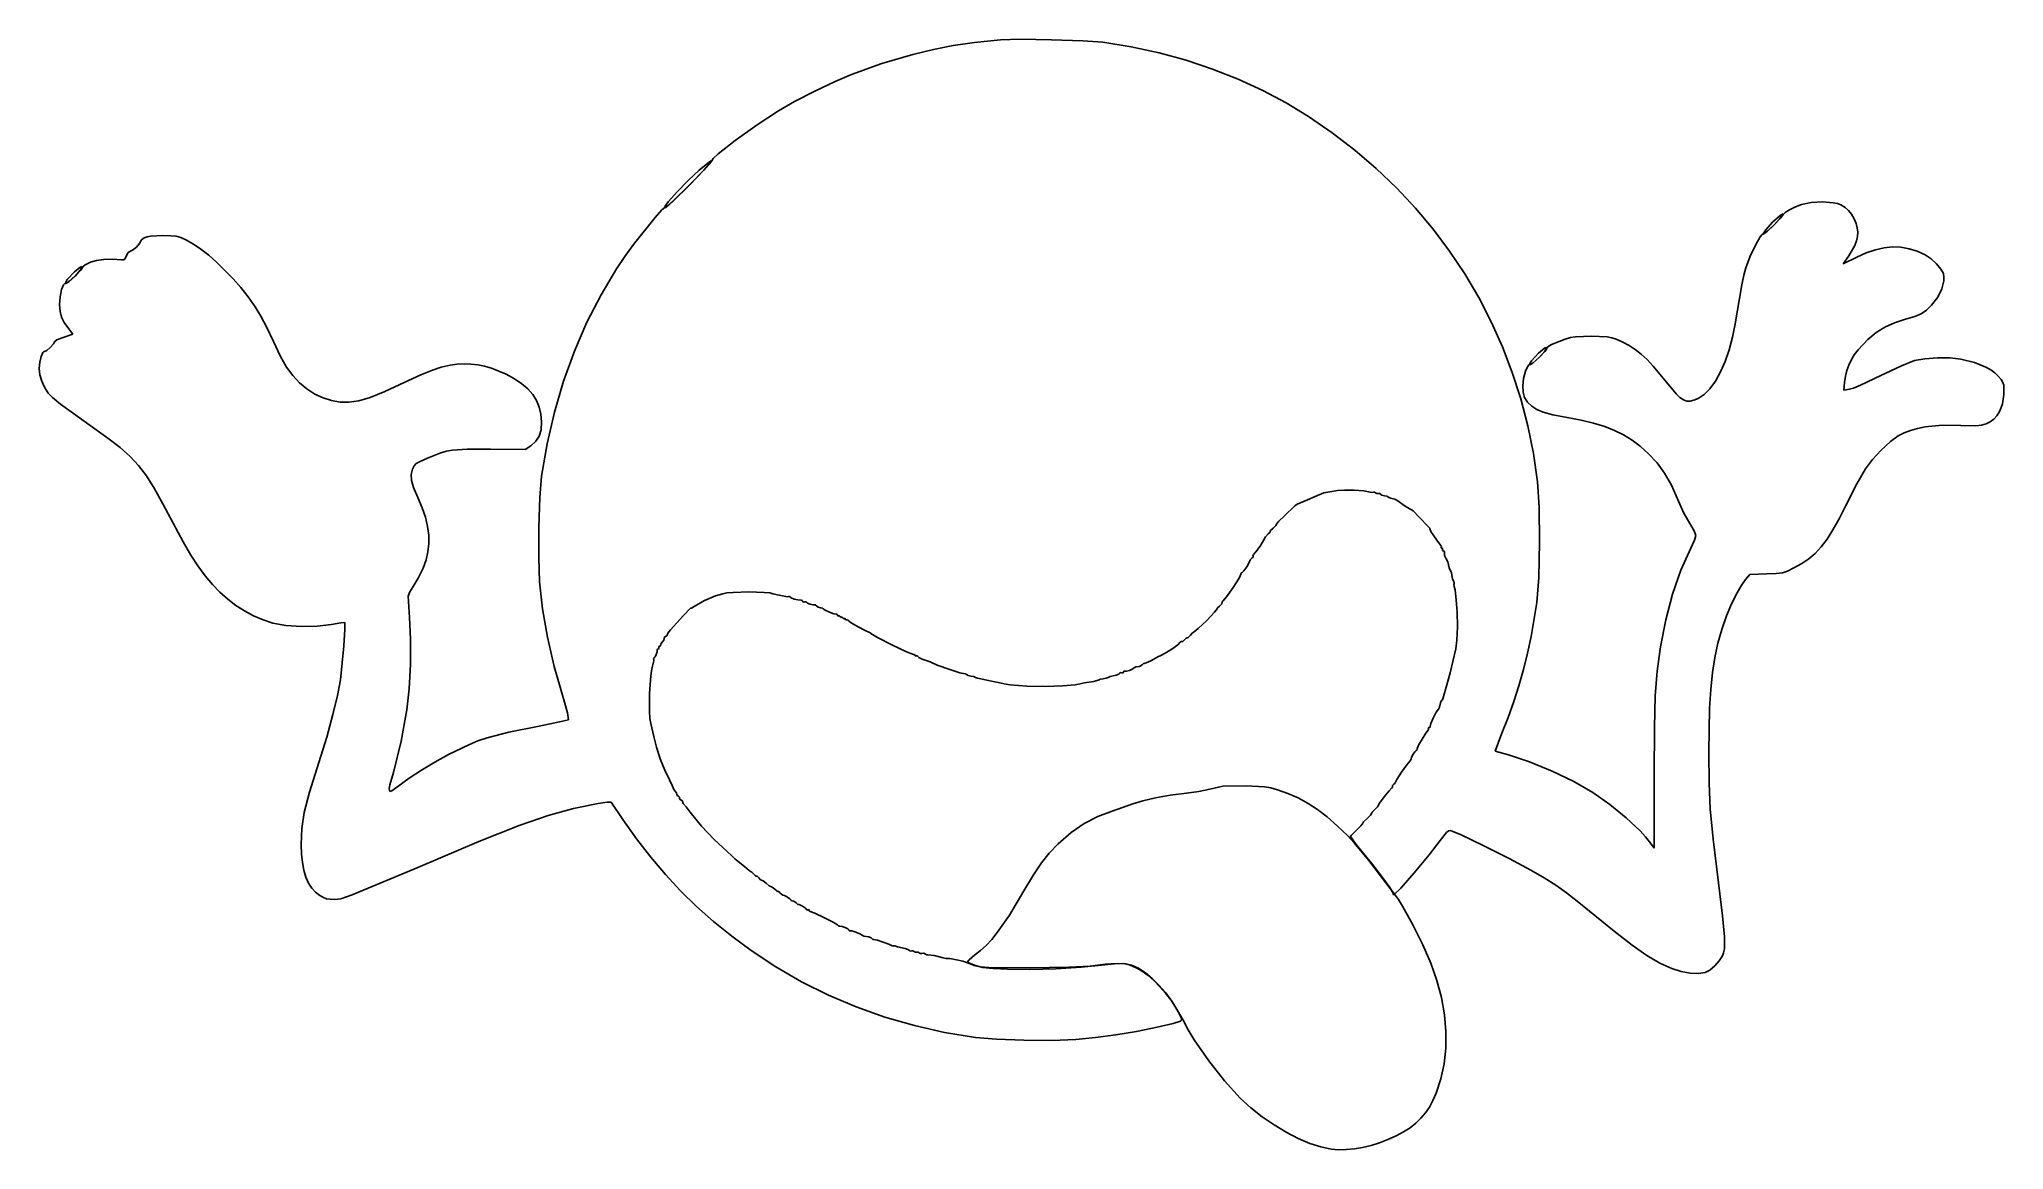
# Model space of a CAD drawing. Extents: x 10 to 548, y 21 to 324.
import ezdxf

# ---------------------------------------------------------------- set-up
doc = ezdxf.new("R2010")
doc.units = 0

msp = doc.modelspace()

# ---------------------------------------------------------------- linework, layer by layer
at = {"layer": 'Layer 1'}
for p, q in [((260.636355, 322.746631), (255.250052, 321.699845)), ((266.496924, 323.58724), (260.636355, 322.746631)), ((273.579339, 324.347052), (266.496924, 323.58724)), ((278.993776, 324.470414), (273.579339, 324.347052)), ((287.557285, 324.352873), (278.993776, 324.470414)), ((296.143284, 324.06785), (287.557285, 324.352873)), ((301.62519, 323.688768), (296.143284, 324.06785)), ((309.360126, 322.409732), (301.62519, 323.688768)), ((241.110225, 317.828994), (232.83348, 314.864732)), ((249.590435, 320.321502), (241.110225, 317.828994)), ((255.250052, 321.699845), (249.590435, 320.321502)), ((316.955511, 320.748), (309.360126, 322.409732)), ((324.380702, 318.714644), (316.955511, 320.748)), ((331.605058, 316.320735), (324.380702, 318.714644)), ((228.342622, 312.916202), (222.776529, 310.247442)), ((232.83348, 314.864732), (228.342622, 312.916202)), ((338.597937, 313.577345), (331.605058, 316.320735)), ((345.328696, 310.495544), (338.597937, 313.577345)), ((217.236432, 307.404916), (212.823559, 304.93509)), ((222.776529, 310.247442), (217.236432, 307.404916)), ((351.766693, 307.086403), (345.328696, 310.495544)), ((357.881287, 303.360995), (351.766693, 307.086403)), ((206.931577, 301.097091), (200.910907, 296.767)), ((212.823559, 304.93509), (206.931577, 301.097091)), ((364.387225, 298.870331), (357.881287, 303.360995)), ((200.910907, 296.767), (196.275002, 293.082956)), ((370.572613, 294.106081), (364.387225, 298.870331)), ((193.891204, 290.972368), (191.104429, 288.645213)), ((192.409503, 288.684404), (194.263953, 290.889234)), ((194.059438, 290.470565), (192.68031, 288.930688)), ((194.367655, 291.21405), (193.891204, 290.972368)), ((194.537311, 291.183098), (194.059438, 290.470565)), ((194.263953, 290.889234), (194.367655, 291.21405)), ((194.949289, 291.83887), (194.537311, 291.183098)), ((196.275002, 293.082956), (194.949289, 291.83887)), ((376.432191, 289.076633), (370.572613, 294.106081)), ((188.201132, 285.887586), (185.120696, 282.737813)), ((191.104429, 288.645213), (188.201132, 285.887586)), ((192.68031, 288.930688), (188.380277, 284.523179)), ((188.514685, 284.646474), (192.409503, 288.684404)), ((381.9607, 283.79037), (376.432191, 289.076633)), ((182.676187, 280.054303), (181.68067, 278.695462)), ((181.948781, 278.341626), (183.988323, 280.193622)), ((183.961181, 280.269128), (182.433225, 278.921074)), ((185.120696, 282.737813), (182.676187, 280.054303)), ((188.380277, 284.523179), (183.961181, 280.269128)), ((183.988323, 280.193622), (188.514685, 284.646474)), ((387.152883, 278.255681), (381.9607, 283.79037)), ((495.469039, 279.806785), (492.830866, 279.266963)), ((498.582206, 279.965243), (495.469039, 279.806785)), ((501.509635, 279.74872), (498.582206, 279.965243)), ((502.697219, 279.501835), (501.509635, 279.74872)), ((179.021077, 275.686046), (173.143442, 268.275106)), ((180.901857, 277.806015), (179.021077, 275.686046)), ((181.746992, 278.477093), (180.901857, 277.806015)), ((181.68067, 278.695462), (181.759428, 278.445519)), ((182.433225, 278.921074), (181.746992, 278.477093)), ((181.759428, 278.445519), (181.948781, 278.341626)), ((392.00348, 272.48095), (387.152883, 278.255681)), ((484.902533, 274.397921), (483.015524, 272.360363)), ((486.873328, 276.19431), (484.902533, 274.397921)), ((485.187931, 273.577712), (487.076351, 275.625324)), ((487.05331, 275.509045), (485.191106, 273.588251)), ((487.505836, 276.64994), (486.873328, 276.19431)), ((487.891974, 276.591142), (487.05331, 275.509045)), ((487.076351, 275.625324), (487.777321, 276.709322)), ((487.777321, 276.709322), (487.505836, 276.64994)), ((488.351236, 277.097097), (487.891974, 276.591142)), ((489.528247, 277.820441), (488.351236, 277.097097)), ((491.121844, 278.59809), (489.528247, 277.820441)), ((492.830866, 279.266963), (491.121844, 278.59809)), ((503.590595, 279.163599), (502.697219, 279.501835)), ((504.745144, 278.445833), (503.590595, 279.163599)), ((505.691432, 277.61433), (504.745144, 278.445833)), ((506.492795, 276.602315), (505.691432, 277.61433)), ((507.212567, 275.343013), (506.492795, 276.602315)), ((507.744037, 274.10719), (507.212567, 275.343013)), ((38.250307, 269.211731), (37.968162, 268.587783)), ((38.468104, 269.595422), (38.250307, 269.211731)), ((39.234911, 270.124368), (38.468104, 269.595422)), ((39.977117, 270.433942), (39.234911, 270.124368)), ((40.947957, 270.627959), (39.977117, 270.433942)), ((44.273639, 270.756899), (40.947957, 270.627959)), ((46.508173, 270.730027), (44.273639, 270.756899)), ((47.981468, 270.57976), (46.508173, 270.730027)), ((49.232446, 270.201621), (47.981468, 270.57976)), ((50.800032, 269.491132), (49.232446, 270.201621)), ((52.68875, 268.446193), (50.800032, 269.491132)), ((396.507232, 266.474564), (392.00348, 272.48095)), ((481.527192, 270.432961), (480.203222, 268.170507)), ((482.014579, 271.013126), (481.527192, 270.432961)), ((482.318787, 271.09733), (482.014579, 271.013126)), ((483.015524, 272.360363), (482.31279, 271.26631)), ((482.31279, 271.26631), (482.583288, 271.317904)), ((483.286038, 271.79545), (482.318787, 271.09733)), ((482.583288, 271.317904), (483.215505, 271.770871)), ((483.215505, 271.770871), (485.187931, 273.577712)), ((485.191106, 273.588251), (483.286038, 271.79545)), ((507.358865, 268.046908), (507.853048, 269.32091)), ((508.077264, 272.910405), (507.744037, 274.10719)), ((507.853048, 269.32091), (508.135213, 270.540602)), ((508.208804, 271.729321), (508.077264, 272.910405)), ((508.135213, 270.540602), (508.208804, 271.729321)), ((24.518071, 263.482264), (23.046369, 262.783763)), ((26.183624, 263.97354), (24.518071, 263.482264)), ((28.169059, 264.24594), (26.183624, 263.97354)), ((30.480328, 264.299926), (28.169059, 264.24594)), ((33.123385, 264.135961), (30.480328, 264.299926)), ((33.559964, 264.149064), (33.123385, 264.135961)), ((33.886311, 264.316187), (33.559964, 264.149064)), ((34.403969, 265.28884), (33.886311, 264.316187)), ((34.844412, 266.129554), (34.403969, 265.28884)), ((35.290147, 266.417024), (34.844412, 266.129554)), ((36.014808, 266.743515), (35.290147, 266.417024)), ((37.065238, 267.616072), (36.014808, 266.743515)), ((37.968162, 268.587783), (37.065238, 267.616072)), ((54.735618, 267.057239), (52.68875, 268.446193)), ((56.892148, 265.368925), (54.735618, 267.057239)), ((59.10985, 263.425908), (56.892148, 265.368925)), ((170.781178, 265.039681), (168.509987, 261.672252)), ((173.143442, 268.275106), (170.781178, 265.039681)), ((400.658882, 260.244908), (396.507232, 266.474564)), ((478.747555, 265.081495), (477.56087, 261.937449)), ((480.203222, 268.170507), (478.747555, 265.081495)), ((504.175501, 262.995783), (505.720669, 265.242626)), ((507.939995, 264.861273), (504.175501, 262.995783)), ((505.720669, 265.242626), (507.358865, 268.046908)), ((510.540201, 266.025419), (507.939995, 264.861273)), ((513.025516, 266.877228), (510.540201, 266.025419)), ((515.416846, 267.417367), (513.025516, 266.877228)), ((517.735097, 267.646499), (515.416846, 267.417367)), ((520.001175, 267.565292), (517.735097, 267.646499)), ((522.235987, 267.174411), (520.001175, 267.565292)), ((524.460439, 266.474521), (522.235987, 267.174411)), ((526.695437, 265.466287), (524.460439, 266.474521)), ((528.256309, 264.432857), (526.695437, 265.466287)), ((529.770383, 263.059371), (528.256309, 264.432857)), ((18.10589, 258.699785), (17.736851, 258.017639)), ((17.796239, 257.605335), (18.617638, 258.117613)), ((18.712337, 258.245693), (18.099951, 257.802001)), ((20.110463, 260.847012), (18.10589, 258.699785)), ((18.617638, 258.117613), (20.290732, 259.650389)), ((20.342767, 259.712831), (18.712337, 258.245693)), ((21.684211, 262.127188), (20.110463, 260.847012)), ((20.290732, 259.650389), (21.802491, 261.342015)), ((21.860219, 261.315435), (20.342767, 259.712831)), ((22.09771, 262.314049), (21.684211, 262.127188)), ((21.802491, 261.342015), (22.257602, 262.229902)), ((22.480072, 262.288463), (21.860219, 261.315435)), ((22.257602, 262.229902), (22.09771, 262.314049)), ((23.046369, 262.783763), (22.480072, 262.288463)), ((63.534816, 258.954391), (59.10985, 263.425908)), ((65.645102, 256.515206), (63.534816, 258.954391)), ((168.509987, 261.672252), (164.253012, 254.572067)), ((404.453171, 253.80037), (400.658882, 260.244908)), ((477.002301, 259.957086), (476.441417, 257.321349)), ((477.56087, 261.937449), (477.002301, 259.957086)), ((530.982236, 261.610347), (529.770383, 263.059371)), ((531.636446, 260.350301), (530.982236, 261.610347)), ((531.241643, 256.170411), (531.772899, 258.373333)), ((531.791582, 259.399288), (531.636446, 260.350301)), ((531.772899, 258.373333), (531.791582, 259.399288)), ((16.214322, 254.038777), (16.061982, 251.883276)), ((16.617652, 255.965314), (16.214322, 254.038777)), ((17.16604, 257.29978), (16.617652, 255.965314)), ((17.461526, 257.631514), (17.16604, 257.29978)), ((17.753553, 257.679066), (17.461526, 257.631514)), ((17.736851, 258.017639), (17.796239, 257.605335)), ((18.099951, 257.802001), (17.753553, 257.679066)), ((67.622604, 253.999944), (65.645102, 256.515206)), ((69.58669, 251.259906), (67.622604, 253.999944)), ((164.253012, 254.572067), (160.396907, 247.035924)), ((407.88484, 247.149334), (404.453171, 253.80037)), ((476.441417, 257.321349), (474.65151, 246.595487)), ((528.396533, 251.677254), (530.09781, 253.889172)), ((530.09781, 253.889172), (531.241643, 256.170411)), ((16.061982, 251.883276), (16.168676, 249.983418)), ((16.168676, 249.983418), (16.548551, 248.448585)), ((16.548551, 248.448585), (17.316703, 246.977451)), ((71.162599, 248.721415), (69.58669, 251.259906)), ((72.706824, 245.755754), (71.162599, 248.721415)), ((518.260063, 246.901538), (521.242548, 247.849612)), ((521.242548, 247.849612), (523.783949, 248.594079)), ((523.783949, 248.594079), (525.587626, 249.35399)), ((525.587626, 249.35399), (527.00726, 250.318623)), ((527.00726, 250.318623), (528.396533, 251.677254)), ((15.305092, 242.195595), (14.714018, 241.814639)), ((16.745446, 242.806474), (15.305092, 242.195595)), ((19.69101, 243.751743), (16.745446, 242.806474)), ((17.316703, 246.977451), (18.588226, 245.268688)), ((18.588226, 245.268688), (19.69101, 243.751743)), ((74.575858, 241.734206), (72.706824, 245.755754)), ((160.396907, 247.035924), (156.966058, 239.125192)), ((410.94863, 240.300188), (407.88484, 247.149334)), ((428.12115, 242.421417), (424.414865, 240.942395)), ((429.556791, 242.844519), (428.12115, 242.421417)), ((430.980063, 243.090284), (429.556791, 242.844519)), ((435.328052, 243.220459), (430.980063, 243.090284)), ((439.604162, 243.061445), (435.328052, 243.220459)), ((440.899585, 242.815746), (439.604162, 243.061445)), ((442.121851, 242.400251), (440.899585, 242.815746)), ((443.947877, 241.601671), (442.121851, 242.400251)), ((473.939548, 242.925281), (473.019355, 239.473941)), ((474.65151, 246.595487), (473.939548, 242.925281)), ((508.296874, 239.467806), (510.986233, 242.294064)), ((510.986233, 242.294064), (513.258708, 244.192457)), ((513.258708, 244.192457), (515.641051, 245.705384)), ((515.641051, 245.705384), (518.260063, 246.901538)), ((10.989564, 237.668924), (10.630226, 236.095827)), ((11.460556, 238.774437), (10.989564, 237.668924)), ((11.702513, 239.037592), (11.460556, 238.774437)), ((11.929894, 239.046743), (11.702513, 239.037592)), ((12.533287, 239.316607), (11.929894, 239.046743)), ((13.497904, 240.165578), (12.533287, 239.316607)), ((14.374546, 241.147106), (13.497904, 240.165578)), ((14.714018, 241.814639), (14.374546, 241.147106)), ((76.546167, 237.658958), (74.575858, 241.734206)), ((78.170666, 234.751318), (76.546167, 237.658958)), ((156.966058, 239.125192), (153.984851, 230.901243)), ((413.639283, 233.261316), (410.94863, 240.300188)), ((420.866271, 238.621998), (418.861698, 236.474771)), ((419.373446, 235.892599), (421.04654, 237.425375)), ((421.047687, 237.436576), (419.407423, 235.971368)), ((422.440019, 239.902174), (420.866271, 238.621998)), ((421.04654, 237.425375), (422.558299, 239.117001)), ((422.563993, 239.025477), (421.047687, 237.436576)), ((422.853518, 240.089035), (422.440019, 239.902174)), ((422.558299, 239.117001), (423.01341, 240.004888)), ((423.016783, 239.615806), (422.563993, 239.025477)), ((423.01341, 240.004888), (422.853518, 240.089035)), ((423.12793, 239.936449), (423.016783, 239.615806)), ((423.389703, 240.340799), (423.12793, 239.936449)), ((424.414865, 240.942395), (423.389703, 240.340799)), ((445.667292, 240.675497), (443.947877, 241.601671)), ((447.317022, 239.590076), (445.667292, 240.675497)), ((448.933994, 238.313758), (447.317022, 239.590076)), ((450.555133, 236.814893), (448.933994, 238.313758)), ((452.217365, 235.061829), (450.555133, 236.814893)), ((473.019355, 239.473941), (471.91583, 236.291656)), ((505.722344, 235.281417), (506.403647, 236.702269)), ((506.403647, 236.702269), (507.257392, 238.089618)), ((507.257392, 238.089618), (508.296874, 239.467806)), ((526.583728, 237.067388), (523.698941, 236.550839)), ((530.009522, 237.319851), (526.583728, 237.067388)), ((533.455028, 237.291259), (530.009522, 237.319851)), ((536.398949, 236.964647), (533.455028, 237.291259)), ((540.135, 236.018706), (536.398949, 236.964647)), ((10.630226, 236.095827), (10.495851, 234.420765)), ((10.495851, 234.420765), (10.672091, 232.691172)), ((10.672091, 232.691172), (11.151974, 230.941933)), ((79.859788, 232.489534), (78.170666, 234.751318)), ((81.731993, 230.500387), (79.859788, 232.489534)), ((114.909965, 232.633046), (110.380708, 230.516924)), ((118.072018, 233.966696), (114.909965, 232.633046)), ((120.523203, 234.767408), (118.072018, 233.966696)), ((122.91985, 235.284718), (120.523203, 234.767408)), ((124.860675, 235.553858), (122.91985, 235.284718)), ((126.761321, 235.662549), (124.860675, 235.553858)), ((128.638593, 235.608066), (126.761321, 235.662549)), ((130.509295, 235.387685), (128.638593, 235.608066)), ((132.390234, 234.998682), (130.509295, 235.387685)), ((134.298213, 234.438332), (132.390234, 234.998682)), ((138.262518, 232.792695), (134.298213, 234.438332)), ((140.595148, 231.535543), (138.262518, 232.792695)), ((142.583999, 230.20401), (140.595148, 231.535543)), ((415.95154, 226.041105), (413.639283, 233.261316)), ((416.734639, 231.642556), (416.516165, 229.658262)), ((417.249811, 233.609949), (416.734639, 231.642556)), ((417.887022, 235.044802), (417.249811, 233.609949)), ((418.196811, 235.401388), (417.887022, 235.044802)), ((418.471614, 235.431474), (418.196811, 235.401388)), ((418.799686, 235.535655), (418.471614, 235.431474)), ((418.861698, 236.474771), (418.492659, 235.792625)), ((418.492659, 235.792625), (418.552047, 235.380321)), ((418.552047, 235.380321), (419.373446, 235.892599)), ((419.407423, 235.971368), (418.799686, 235.535655)), ((455.812812, 230.666502), (452.217365, 235.061829)), ((470.653874, 233.428621), (469.258385, 230.935027)), ((471.91583, 236.291656), (470.653874, 233.428621)), ((504.580137, 230.574426), (504.823885, 232.241837)), ((504.823885, 232.241837), (505.200189, 233.80272)), ((505.200189, 233.80272), (505.722344, 235.281417)), ((514.526713, 232.4505), (508.953791, 229.806649)), ((520.131473, 235.116355), (514.526713, 232.4505)), ((523.698941, 236.550839), (520.131473, 235.116355)), ((543.27468, 234.741176), (540.135, 236.018706)), ((544.593224, 233.9921), (543.27468, 234.741176)), ((545.729486, 233.176969), (544.593224, 233.9921)), ((546.672404, 232.301397), (545.729486, 233.176969)), ((547.410914, 231.370999), (546.672404, 232.301397)), ((547.890455, 230.561225), (547.410914, 231.370999)), ((11.151974, 230.941933), (11.913043, 229.235689)), ((11.913043, 229.235689), (12.932841, 227.63508)), ((12.932841, 227.63508), (14.081426, 226.43763)), ((14.081426, 226.43763), (16.270783, 224.646257)), ((83.759426, 228.799504), (81.731993, 230.500387)), ((85.914231, 227.402511), (83.759426, 228.799504)), ((88.168553, 226.325036), (85.914231, 227.402511)), ((90.494535, 225.582706), (88.168553, 226.325036)), ((101.065297, 226.46152), (97.958563, 225.553056)), ((105.047074, 228.059952), (101.065297, 226.46152)), ((110.380708, 230.516924), (105.047074, 228.059952)), ((144.240656, 228.782518), (142.583999, 230.20401)), ((145.576708, 227.255491), (144.240656, 228.782518)), ((146.603743, 225.607351), (145.576708, 227.255491)), ((153.984851, 230.901243), (151.477675, 222.425448)), ((417.880143, 218.647942), (415.95154, 226.041105)), ((416.516165, 229.658262), (416.628541, 227.8633)), ((416.628541, 227.8633), (417.035234, 226.4288)), ((417.035234, 226.4288), (417.801694, 225.206562)), ((458.457754, 227.445942), (455.812812, 230.666502)), ((459.519242, 226.434205), (458.457754, 227.445942)), ((460.483505, 225.781893), (459.519242, 226.434205)), ((464.519726, 226.172815), (463.368651, 225.684467)), ((466.166412, 227.256932), (464.519726, 226.172815)), ((467.754265, 228.861066), (466.166412, 227.256932)), ((469.258385, 230.935027), (467.754265, 228.861066)), ((504.360709, 228.491978), (504.580137, 230.574426)), ((505.916108, 228.699764), (504.360709, 228.491978)), ((507.054842, 229.033553), (505.916108, 228.699764)), ((508.953791, 229.806649), (507.054842, 229.033553)), ((547.812861, 224.69106), (548.148573, 227.265722)), ((548.13971, 229.79342), (547.890455, 230.561225)), ((548.148573, 227.265722), (548.13971, 229.79342)), ((16.270783, 224.646257), (25.047238, 218.29881)), ((92.864323, 225.191147), (90.494535, 225.582706)), ((95.25006, 225.165987), (92.864323, 225.191147)), ((97.958563, 225.553056), (95.25006, 225.165987)), ((147.33335, 223.82252), (146.603743, 225.607351)), ((147.777115, 221.885422), (147.33335, 223.82252)), ((147.946627, 219.780478), (147.777115, 221.885422)), ((151.477675, 222.425448), (149.468917, 213.759177)), ((417.801694, 225.206562), (418.993372, 224.048386)), ((418.993372, 224.048386), (420.35305, 223.127035)), ((420.35305, 223.127035), (422.131729, 222.40131)), ((422.131729, 222.40131), (424.749204, 221.738622)), ((424.749204, 221.738622), (428.62527, 221.006382)), ((428.62527, 221.006382), (432.501097, 220.258877)), ((461.408112, 225.459302), (460.483505, 225.781893)), ((462.350637, 225.436728), (461.408112, 225.459302)), ((463.368651, 225.684467), (462.350637, 225.436728)), ((544.478754, 219.775371), (545.416897, 220.506627)), ((545.416897, 220.506627), (546.23005, 221.451932)), ((546.23005, 221.451932), (546.961475, 222.627044)), ((546.961475, 222.627044), (547.472347, 223.676283)), ((547.472347, 223.676283), (547.812861, 224.69106)), ((25.047238, 218.29881), (29.234687, 215.305522)), ((29.234687, 215.305522), (32.595425, 212.729284)), ((146.428628, 214.459125), (147.336717, 215.860629)), ((147.336717, 215.860629), (147.82392, 217.592135)), ((147.82392, 217.592135), (147.946627, 219.780478)), ((419.419833, 211.090212), (417.880143, 218.647942)), ((432.501097, 220.258877), (435.917004, 219.437479)), ((435.917004, 219.437479), (438.945279, 218.510098)), ((438.945279, 218.510098), (441.658212, 217.444647)), ((441.658212, 217.444647), (444.128092, 216.209035)), ((444.128092, 216.209035), (446.427209, 214.771174)), ((517.138047, 214.377578), (519.302622, 215.964126)), ((519.302622, 215.964126), (520.870349, 216.760809)), ((520.870349, 216.760809), (522.632835, 217.435656)), ((522.632835, 217.435656), (524.57403, 217.986025)), ((524.57403, 217.986025), (526.677887, 218.409274)), ((526.677887, 218.409274), (531.309388, 218.863845)), ((531.309388, 218.863845), (536.398949, 218.778236)), ((536.398949, 218.778236), (540.481743, 218.708297)), ((540.481743, 218.708297), (542.05444, 218.891965)), ((542.05444, 218.891965), (543.372356, 219.242403)), ((543.372356, 219.242403), (544.478754, 219.775371)), ((32.595425, 212.729284), (35.339509, 210.321122)), ((35.339509, 210.321122), (37.676999, 207.832064)), ((114.766384, 208.976442), (116.731418, 209.834608)), ((116.731418, 209.834608), (120.408572, 211.288406)), ((120.408572, 211.288406), (121.958916, 211.741941)), ((121.958916, 211.741941), (123.556393, 212.047408)), ((123.556393, 212.047408), (127.610612, 212.316666)), ((127.610612, 212.316666), (134.006957, 212.301232)), ((134.006957, 212.301232), (143.507268, 212.195751)), ((143.507268, 212.195751), (145.043264, 213.260788)), ((145.043264, 213.260788), (146.428628, 214.459125)), ((149.468917, 213.759177), (147.982963, 204.963802)), ((420.565351, 203.376301), (419.419833, 211.090212)), ((446.427209, 214.771174), (448.62785, 213.098974)), ((448.62785, 213.098974), (450.802306, 211.160348)), ((450.802306, 211.160348), (453.293288, 208.546213)), ((512.233827, 209.45175), (514.647407, 212.071794)), ((514.647407, 212.071794), (517.138047, 214.377578)), ((37.676999, 207.832064), (39.817953, 205.013136)), ((39.817953, 205.013136), (41.97243, 201.615366)), ((112.284403, 205.352315), (112.670238, 206.842345)), ((112.352958, 203.776395), (112.284403, 205.352315)), ((112.670238, 206.842345), (113.070194, 207.726704)), ((113.070194, 207.726704), (113.657443, 208.355939)), ((113.657443, 208.355939), (114.766384, 208.976442)), ((147.982963, 204.963802), (147.495782, 199.052191)), ((453.293288, 208.546213), (455.333519, 205.772237)), ((455.333519, 205.772237), (457.186888, 202.423387)), ((507.935453, 202.791968), (510.300433, 206.922425)), ((510.300433, 206.922425), (512.233827, 209.45175)), ((41.97243, 201.615366), (44.350487, 197.38978)), ((112.934606, 201.793348), (112.352958, 203.776395)), ((114.088052, 199.081934), (112.934606, 201.793348)), ((115.266053, 196.2872), (114.088052, 199.081934)), ((147.495782, 199.052191), (147.218449, 191.004465)), ((356.925258, 198.208456), (360.362727, 199.670015)), ((360.362727, 199.670015), (362.113564, 200.314894)), ((362.113564, 200.314894), (363.701065, 200.623221)), ((363.701065, 200.623221), (365.830786, 200.954833)), ((365.830786, 200.954833), (367.690753, 201.1248)), ((367.690753, 201.1248), (370.38806, 201.08955)), ((370.38806, 201.08955), (373.029409, 200.888604)), ((373.029409, 200.888604), (374.721497, 200.561485)), ((374.721497, 200.561485), (375.247048, 200.450228)), ((375.247048, 200.450228), (375.667295, 200.528677)), ((375.667295, 200.528677), (375.980518, 200.566909)), ((375.980518, 200.566909), (376.249026, 200.359344)), ((376.249026, 200.359344), (376.554399, 200.142297)), ((376.554399, 200.142297), (376.956346, 200.157555)), ((376.956346, 200.157555), (377.324337, 200.177575)), ((377.324337, 200.177575), (377.54866, 199.972699)), ((377.54866, 199.972699), (377.916475, 199.698193)), ((377.916475, 199.698193), (378.629572, 199.551482)), ((378.629572, 199.551482), (379.30695, 199.44556)), ((379.30695, 199.44556), (379.588775, 199.26926)), ((379.588775, 199.26926), (380.311661, 198.869827)), ((420.970219, 196.461351), (420.565351, 203.376301)), ((457.186888, 202.423387), (459.117284, 198.084631)), ((504.896579, 196.849908), (507.935453, 202.791968)), ((44.350487, 197.38978), (47.162185, 192.087405)), ((116.15564, 193.656407), (115.266053, 196.2872)), ((116.758948, 191.161445), (116.15564, 193.656407)), ((349.702217, 192.543194), (351.313266, 194.103884)), ((351.313266, 194.103884), (354.116087, 196.813925)), ((354.116087, 196.813925), (354.735565, 197.287)), ((354.735565, 197.287), (356.925258, 198.208456)), ((380.311661, 198.869827), (381.489896, 198.659306)), ((381.489896, 198.659306), (382.019063, 198.378495)), ((382.019063, 198.378495), (384.352733, 196.701168)), ((384.352733, 196.701168), (386.48876, 195.464902)), ((386.48876, 195.464902), (388.196558, 193.674906)), ((388.196558, 193.674906), (390.59686, 191.117265)), ((421.067178, 186.825853), (420.970219, 196.461351)), ((459.117284, 198.084631), (460.636743, 194.838544)), ((460.636743, 194.838544), (462.240075, 191.988274)), ((503.096229, 193.281728), (504.896579, 196.849908)), ((47.162185, 192.087405), (49.902658, 186.937386)), ((117.078111, 188.774202), (116.758948, 191.161445)), ((117.11526, 186.466566), (117.078111, 188.774202)), ((147.218449, 191.004465), (147.186583, 182.704458)), ((345.68251, 187.45333), (346.102029, 188.314092)), ((346.102029, 188.314092), (346.853446, 189.0962)), ((346.853446, 189.0962), (347.339354, 189.576111)), ((347.339354, 189.576111), (347.370972, 189.782706)), ((347.370972, 189.782706), (347.488358, 190.062856)), ((347.488358, 190.062856), (348.179892, 190.720037)), ((348.179892, 190.720037), (348.910892, 191.420125)), ((348.910892, 191.420125), (349.123573, 191.802713)), ((349.123573, 191.802713), (349.702217, 192.543194)), ((390.59686, 191.117265), (391.035628, 190.681188)), ((391.035628, 190.681188), (391.090749, 190.499904)), ((391.090749, 190.499904), (391.398763, 189.815388)), ((391.398763, 189.815388), (392.368732, 188.297202)), ((392.368732, 188.297202), (393.460739, 186.748391)), ((462.240075, 191.988274), (463.414605, 189.967827)), ((463.414605, 189.967827), (463.90307, 188.717317)), ((463.90307, 188.717317), (463.488997, 187.397574)), ((499.806183, 187.719706), (501.418364, 190.261128)), ((501.418364, 190.261128), (503.096229, 193.281728)), ((49.902658, 186.937386), (52.002873, 183.260635)), ((52.002873, 183.260635), (53.874288, 180.377502)), ((116.352052, 181.977664), (116.872529, 184.210423)), ((116.872529, 184.210423), (117.11526, 186.466566)), ((342.656623, 183.34711), (342.814491, 183.444344)), ((342.710421, 183.113085), (342.656623, 183.34711)), ((342.704733, 182.795277), (342.710421, 183.113085)), ((342.814491, 183.444344), (343.467373, 184.171954)), ((343.467373, 184.171954), (344.613835, 185.79045)), ((344.613835, 185.79045), (345.68251, 187.45333)), ((393.460739, 186.748391), (394.13487, 185.971998)), ((394.13487, 185.971998), (394.27069, 185.793581)), ((394.210718, 185.531026), (394.185759, 185.303087)), ((394.185759, 185.303087), (394.405804, 185.208234)), ((394.27069, 185.793581), (394.210718, 185.531026)), ((394.405804, 185.208234), (394.620337, 185.104605)), ((394.582193, 184.855456), (394.538008, 184.606307)), ((394.538008, 184.606307), (394.737768, 184.502678)), ((394.620337, 185.104605), (394.582193, 184.855456)), ((394.737768, 184.502678), (394.989343, 184.42489)), ((394.989343, 184.42489), (395.069732, 184.238094)), ((395.069732, 184.238094), (395.119606, 183.171338)), ((395.119606, 183.171338), (395.552332, 182.322863)), ((420.870449, 177.219394), (421.067178, 186.825853)), ((462.493369, 185.211056), (459.799722, 179.177863)), ((463.488997, 187.397574), (462.493369, 185.211056)), ((494.795707, 182.286471), (496.551657, 183.800781)), ((496.551657, 183.800781), (498.202881, 185.589058)), ((498.202881, 185.589058), (499.806183, 187.719706)), ((53.874288, 180.377502), (55.928366, 177.608338)), ((55.928366, 177.608338), (57.872453, 175.274704)), ((114.2203, 176.970427), (115.555962, 179.740175)), ((115.555962, 179.740175), (116.352052, 181.977664)), ((147.186583, 182.704458), (147.435804, 176.036006)), ((338.866194, 176.990359), (339.471214, 178.289199)), ((339.429498, 178.441908), (339.632786, 178.505452)), ((339.471214, 178.289199), (339.429498, 178.441908)), ((339.632786, 178.505452), (340.153123, 179.001155)), ((340.153123, 179.001155), (340.949354, 180.121308)), ((340.949354, 180.121308), (341.662505, 181.315478)), ((341.662505, 181.315478), (341.933604, 182.033232)), ((341.933604, 182.033232), (342.403505, 182.495724)), ((342.403505, 182.495724), (342.704733, 182.795277)), ((395.552332, 182.322863), (396.023291, 181.504065)), ((396.023291, 181.504065), (396.381449, 179.844774)), ((396.381449, 179.844774), (396.831153, 178.857524)), ((396.831153, 178.857524), (397.009482, 178.535085)), ((397.009482, 178.535085), (397.128545, 177.760738)), ((397.128545, 177.760738), (397.289014, 176.858817)), ((459.799722, 179.177863), (457.510292, 172.61719)), ((477.456801, 176.609976), (478.636843, 177.976285)), ((478.636843, 177.976285), (483.204613, 178.152674)), ((483.204613, 178.152674), (485.87033, 178.279613)), ((485.87033, 178.279613), (487.563935, 178.498529)), ((487.563935, 178.498529), (488.96233, 178.957884)), ((488.96233, 178.957884), (490.74242, 179.806144)), ((490.74242, 179.806144), (492.878229, 180.977727)), ((492.878229, 180.977727), (494.795707, 182.286471)), ((57.872453, 175.274704), (59.915656, 173.152895)), ((59.915656, 173.152895), (62.061608, 171.240387)), ((111.421756, 172.123698), (111.867712, 173.25175)), ((111.822512, 166.243241), (111.421756, 172.123698)), ((111.867712, 173.25175), (112.858974, 174.769533)), ((112.858974, 174.769533), (114.2203, 176.970427)), ((147.435804, 176.036006), (148.249415, 168.587661)), ((192.555978, 170.87482), (195.615401, 172.133929)), ((195.615401, 172.133929), (197.55568, 172.743176)), ((197.55568, 172.743176), (198.674543, 172.968162)), ((198.674543, 172.968162), (200.38518, 173.127407)), ((200.38518, 173.127407), (204.737358, 173.25003)), ((204.737358, 173.25003), (208.923378, 173.113758)), ((208.923378, 173.113758), (210.426317, 172.949385)), ((210.426317, 172.949385), (211.254403, 172.721304)), ((211.254403, 172.721304), (212.987248, 172.387929)), ((212.987248, 172.387929), (214.789238, 172.011515)), ((335.436828, 171.883236), (337.222651, 174.41014)), ((337.222651, 174.41014), (338.866194, 176.990359)), ((397.289014, 176.858817), (397.566695, 176.229681)), ((397.566695, 176.229681), (397.757724, 175.858735)), ((397.710628, 175.577747), (397.638485, 175.238728)), ((397.638485, 175.238728), (397.769542, 174.728258)), ((397.757724, 175.858735), (397.710628, 175.577747)), ((397.769542, 174.728258), (397.990381, 173.833966)), ((397.990381, 173.833966), (398.307176, 171.011742)), ((420.394254, 170.391558), (420.870449, 177.219394)), ((457.510292, 172.61719), (455.648561, 165.605865)), ((473.425888, 169.50194), (474.829972, 172.373641)), ((474.829972, 172.373641), (476.246954, 174.882863)), ((476.246954, 174.882863), (477.456801, 176.609976)), ((62.061608, 171.240387), (64.313943, 169.53466)), ((64.313943, 169.53466), (66.676295, 168.033192)), ((66.676295, 168.033192), (69.152299, 166.73346)), ((69.152299, 166.73346), (71.745587, 165.632942)), ((148.249415, 168.587661), (149.574036, 160.90086)), ((183.223721, 162.890439), (186.696071, 166.737439)), ((186.696071, 166.737439), (188.73623, 168.765957)), ((188.73623, 168.765957), (189.021275, 168.835498)), ((189.021275, 168.835498), (189.706369, 169.26408)), ((189.706369, 169.26408), (192.555978, 170.87482)), ((214.789238, 172.011515), (215.179146, 171.898714)), ((215.179146, 171.898714), (215.547358, 171.979059)), ((215.547358, 171.979059), (215.796507, 172.034886)), ((215.796507, 172.034886), (215.900136, 171.862642)), ((215.900136, 171.862642), (216.256293, 171.579604)), ((216.256293, 171.579604), (217.107122, 171.277119)), ((217.107122, 171.277119), (218.12616, 171.048056)), ((218.12616, 171.048056), (218.986943, 170.985283)), ((218.986943, 170.985283), (219.298446, 170.905732)), ((219.298446, 170.905732), (219.427916, 170.66743)), ((219.427916, 170.66743), (219.583359, 170.478915)), ((219.583359, 170.478915), (219.957083, 170.519264)), ((219.957083, 170.519264), (220.330807, 170.570372)), ((220.330807, 170.570372), (220.48625, 170.408491)), ((220.48625, 170.408491), (220.777545, 170.155511)), ((220.777545, 170.155511), (221.457712, 169.891716)), ((221.457712, 169.891716), (222.236172, 169.706568)), ((222.236172, 169.706568), (222.822346, 169.68953)), ((222.822346, 169.68953), (223.300713, 169.345571)), ((223.300713, 169.345571), (223.69944, 169.045975)), ((223.69944, 169.045975), (224.310364, 168.887665)), ((224.310364, 168.887665), (224.848526, 168.779671)), ((224.848526, 168.779671), (225.072364, 168.600504)), ((225.072364, 168.600504), (225.582542, 168.243327)), ((225.582542, 168.243327), (226.734169, 167.727996)), ((226.734169, 167.727996), (227.958887, 167.28397)), ((227.958887, 167.28397), (228.688338, 167.140709)), ((228.688338, 167.140709), (228.875267, 167.084441)), ((228.875267, 167.084441), (228.952922, 166.842964)), ((228.952922, 166.842964), (229.056551, 166.643204)), ((229.056551, 166.643204), (229.3057, 166.687389)), ((229.3057, 166.687389), (229.554849, 166.725533)), ((229.554849, 166.725533), (229.658478, 166.511)), ((330.023819, 165.452666), (332.166152, 167.695011)), ((332.166152, 167.695011), (332.879204, 168.627668)), ((332.879204, 168.627668), (332.93803, 168.843215)), ((332.93803, 168.843215), (333.507502, 169.361446)), ((333.507502, 169.361446), (334.107313, 169.975015)), ((334.107313, 169.975015), (334.239869, 170.41978)), ((334.205473, 170.648998), (334.404969, 170.744336)), ((334.239869, 170.41978), (334.205473, 170.648998)), ((334.404969, 170.744336), (335.436828, 171.883236)), ((398.307176, 171.011742), (398.573033, 167.731799)), ((398.573033, 167.731799), (398.633804, 163.716116)), ((418.835923, 161.003865), (420.394254, 170.391558)), ((470.992223, 162.990981), (472.254736, 166.687389)), ((472.254736, 166.687389), (473.425888, 169.50194)), ((71.745587, 165.632942), (74.459794, 164.729118)), ((74.459794, 164.729118), (77.999927, 164.04415)), ((77.999927, 164.04415), (82.230656, 163.74306)), ((82.230656, 163.74306), (86.578926, 163.839572)), ((86.578926, 163.839572), (90.471682, 164.347413)), ((90.471682, 164.347413), (92.99938, 164.812374)), ((92.99938, 164.812374), (94.145159, 164.911152)), ((94.147772, 162.918612), (93.854647, 158.485786)), ((94.145159, 164.911152), (94.147772, 162.918612)), ((112.119209, 160.304935), (111.822512, 166.243241)), ((182.263592, 161.224666), (182.304029, 161.419355)), ((182.304029, 161.419355), (182.498498, 161.926959)), ((182.498498, 161.926959), (183.223721, 162.890439)), ((229.658478, 166.511), (229.762107, 166.296467)), ((229.762107, 166.296467), (230.011256, 166.334611)), ((230.011256, 166.334611), (230.260405, 166.372755)), ((230.260405, 166.372755), (230.364034, 166.158222)), ((230.364034, 166.158222), (230.467663, 165.943689)), ((230.467663, 165.943689), (230.716812, 165.981833)), ((230.716812, 165.981833), (230.965961, 166.019977)), ((230.965961, 166.019977), (231.06959, 165.805444)), ((231.06959, 165.805444), (231.164443, 165.585399)), ((231.164443, 165.585399), (231.392382, 165.610358)), ((231.392382, 165.610358), (231.654937, 165.661555)), ((231.654937, 165.661555), (231.833354, 165.504524)), ((231.833354, 165.504524), (232.732216, 164.817396)), ((232.732216, 164.817396), (234.602, 163.693935)), ((234.602, 163.693935), (236.550167, 162.642508)), ((236.550167, 162.642508), (237.684177, 162.171478)), ((237.684177, 162.171478), (237.99568, 162.088178)), ((237.99568, 162.088178), (238.12515, 161.904072)), ((238.12515, 161.904072), (239.898791, 160.80104)), ((324.979623, 160.79776), (325.536483, 161.377022)), ((325.536483, 161.377022), (326.127518, 162.013081)), ((326.127518, 162.013081), (326.554247, 162.277664)), ((326.554247, 162.277664), (327.700996, 163.210321)), ((327.700996, 163.210321), (330.023819, 165.452666)), ((398.633804, 163.716116), (398.499512, 160.018198)), ((455.648561, 165.605865), (454.238011, 158.220717)), ((469.947408, 159.246684), (470.992223, 162.990981)), ((93.854647, 158.485786), (92.921725, 149.224878)), ((112.085508, 153.46205), (112.119209, 160.304935)), ((149.574036, 160.90086), (151.433975, 152.855416)), ((179.080817, 155.489967), (179.376324, 156.120144)), ((179.376324, 156.120144), (179.589016, 156.852517)), ((179.589016, 156.852517), (179.621858, 157.426966)), ((179.621858, 157.426966), (179.690826, 157.613762)), ((179.690826, 157.613762), (179.937594, 157.69155)), ((179.937594, 157.69155), (180.137354, 157.795179)), ((180.06627, 158.293477), (180.307658, 158.397106)), ((180.093169, 158.044328), (180.06627, 158.293477)), ((180.137354, 157.795179), (180.093169, 158.044328)), ((180.307658, 158.397106), (180.55253, 158.457475)), ((180.534142, 158.602776), (180.591247, 158.950659)), ((180.55253, 158.457475), (180.534142, 158.602776)), ((180.591247, 158.950659), (181.017447, 159.497773)), ((181.017447, 159.497773), (181.448983, 160.073287)), ((181.448983, 160.073287), (181.519098, 160.489785)), ((181.519098, 160.489785), (181.556536, 160.768744)), ((181.556536, 160.768744), (181.909623, 161.014366)), ((181.909623, 161.014366), (182.263592, 161.224666)), ((239.898791, 160.80104), (243.827762, 158.781061)), ((243.827762, 158.781061), (247.824136, 156.877697)), ((247.824136, 156.877697), (249.799985, 156.12451)), ((249.799985, 156.12451), (250.025675, 156.14819)), ((250.025675, 156.14819), (250.119602, 155.92766)), ((250.119602, 155.92766), (250.223231, 155.713127)), ((317.466686, 155.85781), (318.661292, 156.443769)), ((318.661292, 156.443769), (320.451541, 157.583203)), ((320.451541, 157.583203), (322.080659, 158.762788)), ((322.080659, 158.762788), (322.79187, 159.469198)), ((322.79187, 159.469198), (322.888399, 159.678308)), ((322.888399, 159.678308), (323.120659, 159.646646)), ((323.120659, 159.646646), (323.498573, 159.711645)), ((323.498573, 159.711645), (323.945807, 160.152882)), ((323.945807, 160.152882), (324.353354, 160.597118)), ((324.353354, 160.597118), (324.635488, 160.669349)), ((324.635488, 160.669349), (324.979623, 160.79776)), ((398.180176, 157.69155), (397.410767, 154.16377)), ((398.499512, 160.018198), (398.180176, 157.69155)), ((416.738768, 151.980471), (417.856361, 156.452859)), ((417.856361, 156.452859), (418.835923, 161.003865)), ((454.238011, 158.220717), (453.311572, 151.511943)), ((469.105289, 155.338741), (469.947408, 159.246684)), ((111.7478, 146.6826), (112.085508, 153.46205)), ((151.433975, 152.855416), (153.853541, 144.331142)), ((177.833472, 150.266141), (178.136053, 152.234476)), ((178.136053, 152.234476), (178.510254, 153.64695)), ((178.510254, 153.64695), (178.701151, 154.397838)), ((178.621291, 155.127207), (178.799532, 155.222104)), ((178.663713, 154.898959), (178.621291, 155.127207)), ((178.701151, 154.397838), (178.663713, 154.898959)), ((178.799532, 155.222104), (179.080817, 155.489967)), ((250.223231, 155.713127), (250.47238, 155.751271)), ((250.47238, 155.751271), (250.721529, 155.809656)), ((250.721529, 155.809656), (250.825158, 155.643674)), ((250.825158, 155.643674), (251.201352, 155.30983)), ((251.201352, 155.30983), (252.122323, 154.848821)), ((252.122323, 154.848821), (254.352938, 154.092862)), ((254.352938, 154.092862), (255.059905, 153.753842)), ((255.059905, 153.753842), (256.521305, 153.103049)), ((256.521305, 153.103049), (259.468439, 152.06699)), ((259.468439, 152.06699), (262.417228, 151.139873)), ((262.417228, 151.139873), (263.883588, 150.815907)), ((263.883588, 150.815907), (264.12092, 150.843997)), ((264.12092, 150.843997), (264.28893, 150.662801)), ((264.28893, 150.662801), (264.683248, 150.39641)), ((305.232742, 150.467406), (305.927026, 150.752908)), ((305.927026, 150.752908), (306.211304, 151.005701)), ((306.211304, 151.005701), (306.366747, 151.167582)), ((306.366747, 151.167582), (306.740471, 151.116474)), ((306.740471, 151.116474), (307.114195, 151.093808)), ((307.114195, 151.093808), (307.269638, 151.324613)), ((307.269638, 151.324613), (307.365461, 151.555859)), ((307.365461, 151.555859), (307.595958, 151.534163)), ((307.595958, 151.534163), (308.092228, 151.525564)), ((308.092228, 151.525564), (308.864988, 151.756678)), ((308.864988, 151.756678), (309.637087, 152.120744)), ((309.637087, 152.120744), (310.131373, 152.511005)), ((310.131373, 152.511005), (310.572346, 152.782644)), ((310.572346, 152.782644), (311.585304, 152.822243)), ((311.585304, 152.822243), (312.359872, 153.306872)), ((312.359872, 153.306872), (312.751279, 153.637602)), ((312.751279, 153.637602), (312.914086, 153.654006)), ((312.914086, 153.654006), (313.47895, 153.802327)), ((313.47895, 153.802327), (314.743769, 154.373056)), ((314.743769, 154.373056), (316.794644, 155.532901)), ((316.794644, 155.532901), (317.466686, 155.85781)), ((396.669492, 151.061528), (395.731897, 147.813766)), ((397.410767, 154.16377), (396.669492, 151.061528)), ((415.479822, 147.574246), (416.738768, 151.980471)), ((453.311572, 151.511943), (452.776981, 144.839451)), ((467.969128, 146.568901), (468.450863, 151.151399)), ((468.450863, 151.151399), (469.105289, 155.338741)), ((92.921725, 149.224878), (92.121448, 144.913749)), ((111.132478, 140.934595), (111.7478, 146.6826)), ((177.470617, 145.408129), (177.833472, 150.266141)), ((177.476593, 140.565396), (177.470617, 145.408129)), ((264.683248, 150.39641), (265.465445, 150.219712)), ((265.465445, 150.219712), (266.272954, 150.058933)), ((266.272954, 150.058933), (266.728037, 149.830951)), ((266.728037, 149.830951), (267.237317, 149.6031)), ((267.237317, 149.6031), (268.174427, 149.443248)), ((268.174427, 149.443248), (269.837423, 149.071772)), ((269.837423, 149.071772), (271.566035, 148.702061)), ((271.566035, 148.702061), (273.40295, 148.393027)), ((273.40295, 148.393027), (274.552147, 148.097712)), ((274.552147, 148.097712), (276.245266, 147.844623)), ((276.245266, 147.844623), (280.740865, 147.490357)), ((280.740865, 147.490357), (285.844939, 147.380698)), ((285.844939, 147.380698), (290.512683, 147.566116)), ((290.512683, 147.566116), (293.974141, 147.788013)), ((293.974141, 147.788013), (295.367614, 148.047305)), ((295.367614, 148.047305), (296.49227, 148.349283)), ((296.49227, 148.349283), (299.142824, 148.730548)), ((299.142824, 148.730548), (300.567562, 149.1769)), ((300.567562, 149.1769), (300.89688, 149.358581)), ((300.89688, 149.358581), (301.687632, 149.479936)), ((301.687632, 149.479936), (302.537518, 149.616109)), ((302.537518, 149.616109), (303.009844, 149.832714)), ((303.009844, 149.832714), (303.565469, 150.117759)), ((303.565469, 150.117759), (305.232742, 150.467406)), ((395.731897, 147.813766), (394.64781, 144.021402)), ((414.076198, 143.221726), (415.479822, 147.574246)), ((467.64508, 141.475492), (467.969128, 146.568901)), ((92.121448, 144.913749), (90.858679, 139.663315)), ((109.562616, 132.402659), (111.132478, 140.934595)), ((153.853541, 144.331142), (155.022295, 140.169155)), ((155.022295, 140.169155), (155.338031, 138.273591)), ((177.635048, 138.616161), (177.476593, 140.565396)), ((392.808337, 140.299341), (391.98707, 138.736523)), ((393.422964, 141.150495), (392.808337, 140.299341)), ((393.745756, 141.679662), (393.422964, 141.150495)), ((393.961701, 142.871214), (393.745756, 141.679662)), ((394.17711, 143.373873), (393.961701, 142.871214)), ((394.385343, 143.58043), (394.17711, 143.373873)), ((394.567773, 143.7099), (394.385343, 143.58043)), ((394.64781, 144.021402), (394.567773, 143.7099)), ((412.524573, 138.910457), (414.076198, 143.221726)), ((452.776981, 144.839451), (452.527876, 136.113724)), ((467.410036, 129.292921), (467.64508, 141.475492)), ((90.858679, 139.663315), (89.149823, 133.536251)), ((139.020312, 134.886266), (133.07796, 133.329804)), ((147.284815, 136.540392), (139.020312, 134.886266)), ((152.851828, 137.648556), (147.284815, 136.540392)), ((155.338031, 138.273591), (152.851828, 137.648556)), ((177.906298, 137.230426), (177.635048, 138.616161)), ((178.674649, 133.702646), (177.906298, 137.230426)), ((389.951194, 134.613061), (388.942904, 132.980289)), ((390.58804, 135.408328), (389.951194, 134.613061)), ((390.737354, 135.586745), (390.58804, 135.408328)), ((390.916124, 136.172092), (390.669224, 136.077239)), ((390.669224, 136.077239), (390.682938, 135.8493)), ((390.682938, 135.8493), (390.737354, 135.586745)), ((391.157115, 136.236342), (390.916124, 136.172092)), ((391.310398, 137.190772), (391.129555, 136.390814)), ((391.129555, 136.390814), (391.157115, 136.236342)), ((391.98707, 138.736523), (391.310398, 137.190772)), ((408.922971, 129.689796), (410.821623, 134.627983)), ((410.821623, 134.627983), (412.524573, 138.910457)), ((452.527876, 136.113724), (452.457893, 123.245248)), ((89.149823, 133.536251), (87.011283, 126.595228)), ((107.39797, 123.865431), (109.562616, 132.402659)), ((128.046635, 131.42601), (122.515213, 128.729887)), ((130.536614, 132.449136), (128.046635, 131.42601)), ((133.07796, 133.329804), (130.536614, 132.449136)), ((179.408421, 130.771276), (178.674649, 133.702646)), ((180.452253, 127.564177), (179.408421, 130.771276)), ((386.957277, 129.513347), (386.495683, 128.803927)), ((387.300502, 129.822088), (386.957277, 129.513347)), ((387.504055, 129.951558), (387.300502, 129.822088)), ((387.593308, 130.26306), (387.504055, 129.951558)), ((388.0085, 131.275219), (387.593308, 130.26306)), ((388.942904, 132.980289), (388.0085, 131.275219)), ((412.573871, 128.632521), (408.922971, 129.689796)), ((467.491252, 120.932534), (467.410036, 129.292921)), ((87.011283, 126.595228), (84.46616, 118.412029)), ((106.478218, 120.450006), (107.39797, 123.865431)), ((115.124514, 124.495184), (111.735585, 122.247178)), ((118.743895, 126.672613), (115.124514, 124.495184)), ((122.515213, 128.729887), (118.743895, 126.672613)), ((181.674083, 124.449748), (180.452253, 127.564177)), ((182.941851, 121.796388), (181.674083, 124.449748)), ((383.319667, 123.892022), (382.040119, 121.893838)), ((384.756774, 125.952053), (383.319667, 123.892022)), ((385.659026, 127.039375), (384.756774, 125.952053)), ((385.962063, 127.483875), (385.659026, 127.039375)), ((386.101889, 128.019034), (385.962063, 127.483875)), ((386.495683, 128.803927), (386.101889, 128.019034)), ((418.349089, 126.744828), (412.573871, 128.632521)), ((424.530576, 124.224119), (418.349089, 126.744828)), ((430.510449, 121.340533), (424.530576, 124.224119)), ((84.46616, 118.412029), (83.01056, 112.844338)), ((106.296363, 119.447546), (106.478218, 120.450006)), ((106.316133, 118.864936), (106.296363, 119.447546)), ((106.549736, 118.664433), (106.316133, 118.864936)), ((107.00938, 118.808298), (106.549736, 118.664433)), ((108.655624, 119.978171), (107.00938, 118.808298)), ((111.735585, 122.247178), (108.655624, 119.978171)), ((183.731854, 120.239138), (182.941851, 121.796388)), ((183.953266, 119.591526), (183.731854, 120.239138)), ((184.031406, 119.368614), (183.953266, 119.591526)), ((184.476788, 118.832701), (184.031406, 119.368614)), ((184.928697, 118.219352), (184.476788, 118.832701)), ((327.881839, 118.655297), (324.508135, 118.183589)), ((330.858139, 119.236279), (327.881839, 118.655297)), ((334.433544, 120.067776), (330.858139, 119.236279)), ((340.783548, 120.139743), (334.433544, 120.067776)), ((345.831272, 119.891123), (340.783548, 120.139743)), ((347.548187, 119.594337), (345.831272, 119.891123)), ((349.349703, 119.107515), (347.548187, 119.594337)), ((352.182037, 118.115834), (349.349703, 119.107515)), ((379.958024, 118.842611), (378.61793, 117.166001)), ((380.711668, 119.591526), (379.958024, 118.842611)), ((380.884793, 119.68876), (380.711668, 119.591526)), ((380.876283, 120.263348), (380.837257, 119.922785)), ((380.837257, 119.922785), (380.884793, 119.68876)), ((381.257415, 120.617404), (380.876283, 120.263348)), ((381.618924, 120.87749), (381.257415, 120.617404)), ((382.040119, 121.893838), (381.610546, 120.992055)), ((381.610546, 120.992055), (381.618924, 120.87749)), ((435.68083, 118.364211), (430.510449, 121.340533)), ((440.33126, 115.091347), (435.68083, 118.364211)), ((452.457893, 123.245248), (452.437785, 103.086807)), ((467.844129, 113.844861), (467.491252, 120.932534)), ((149.729671, 112.065492), (156.743499, 113.9372)), ((156.743499, 113.9372), (163.450911, 115.303642)), ((163.450911, 115.303642), (165.916724, 115.669015)), ((165.916724, 115.669015), (166.976177, 115.683451)), ((166.976177, 115.683451), (170.211857, 110.948465)), ((185.02183, 117.811055), (184.928697, 118.219352)), ((185.068662, 117.563934), (185.02183, 117.811055)), ((185.409181, 117.33798), (185.068662, 117.563934)), ((185.739557, 117.095489), (185.409181, 117.33798)), ((185.761959, 116.808813), (185.739557, 117.095489)), ((185.79265, 116.518918), (185.761959, 116.808813)), ((186.142959, 116.26871), (185.79265, 116.518918)), ((186.498691, 116.060086), (186.142959, 116.26871)), ((186.543009, 115.869718), (186.498691, 116.060086)), ((186.764289, 115.365598), (186.543009, 115.869718)), ((187.545957, 114.40322), (186.764289, 115.365598)), ((188.611699, 112.999516), (187.545957, 114.40322)), ((190.186853, 111.04689), (188.611699, 112.999516)), ((304.109805, 113.263747), (300.174892, 111.810654)), ((309.779653, 115.223076), (304.109805, 113.263747)), ((312.543586, 116.104955), (309.779653, 115.223076)), ((315.999438, 116.908385), (312.543586, 116.104955)), ((320.027518, 117.609288), (315.999438, 116.908385)), ((324.508135, 118.183589), (320.027518, 117.609288)), ((355.012849, 116.852558), (352.182037, 118.115834)), ((357.765344, 115.355654), (355.012849, 116.852558)), ((360.362727, 113.663092), (357.765344, 115.355654)), ((362.93729, 111.650907), (360.362727, 113.663092)), ((375.284178, 112.972264), (375.130367, 112.643916)), ((375.884606, 113.5308), (375.284178, 112.972264)), ((376.788776, 114.450492), (375.884606, 113.5308)), ((377.343983, 115.416894), (376.788776, 114.450492)), ((378.61793, 117.166001), (377.343983, 115.416894)), ((444.84027, 111.42498), (440.33126, 115.091347)), ((468.654736, 105.573572), (467.844129, 113.844861)), ((82.351818, 108.523166), (82.197274, 104.079525)), ((83.01056, 112.844338), (82.351818, 108.523166)), ((130.762904, 104.909479), (141.856576, 109.353203)), ((141.856576, 109.353203), (149.729671, 112.065492)), ((170.211857, 110.948465), (173.983338, 105.628748)), ((191.78141, 109.113667), (190.186853, 111.04689)), ((195.155026, 105.549198), (191.78141, 109.113667)), ((296.473705, 109.872845), (292.910829, 107.392375)), ((300.174892, 111.810654), (296.473705, 109.872845)), ((365.851776, 109.115475), (362.93729, 111.650907)), ((368.535281, 106.574552), (365.851776, 109.115475)), ((370.913259, 107.920219), (369.648814, 106.695373)), ((372.219551, 109.190837), (370.913259, 107.920219)), ((372.671504, 109.811109), (372.219551, 109.190837)), ((372.969205, 110.290446), (372.671504, 109.811109)), ((373.904816, 111.223279), (372.969205, 110.290446)), ((374.838399, 112.158626), (373.904816, 111.223279)), ((375.130367, 112.643916), (374.838399, 112.158626)), ((395.641409, 107.382541), (396.218014, 107.822549)), ((396.218014, 107.822549), (396.726025, 107.949852)), ((396.726025, 107.949852), (399.676241, 106.760202)), ((448.660437, 107.84156), (444.84027, 111.42498)), ((450.141134, 106.229846), (448.660437, 107.84156)), ((82.197274, 104.079525), (82.276642, 101.497963)), ((114.087347, 97.843468), (130.762904, 104.909479)), ((173.983338, 105.628748), (177.847142, 100.635188)), ((198.748422, 102.204509), (195.155026, 105.549198)), ((199.96727, 101.082675), (198.748422, 102.204509)), ((289.390849, 104.3113), (286.92982, 101.774319)), ((292.910829, 107.392375), (289.390849, 104.3113)), ((370.4169, 104.545897), (368.535281, 106.574552)), ((369.648814, 106.695373), (369.298241, 106.185962)), ((369.298241, 106.185962), (369.622312, 105.952732)), ((369.622312, 105.952732), (369.980514, 105.392212)), ((369.980514, 105.392212), (370.891519, 104.106159)), ((374.3472, 99.74988), (370.4169, 104.545897)), ((370.891519, 104.106159), (372.544151, 102.129015)), ((390.884484, 101.285749), (393.924968, 105.215823)), ((393.924968, 105.215823), (395.641409, 107.382541)), ((399.676241, 106.760202), (405.713221, 103.873017)), ((405.713221, 103.873017), (412.761968, 100.310946)), ((451.244337, 104.817536), (450.141134, 106.229846)), ((452.437785, 103.086807), (451.244337, 104.817536)), ((470.109141, 93.662343), (468.654736, 105.573572)), ((82.276642, 101.497963), (82.514918, 99.157715)), ((82.514918, 99.157715), (82.912356, 97.058063)), ((82.912356, 97.058063), (83.469215, 95.198294)), ((96.166665, 90.304205), (114.087347, 97.843468)), ((177.847142, 100.635188), (181.845387, 95.924814)), ((200.821258, 100.20148), (199.96727, 101.082675)), ((201.337107, 99.833841), (200.821258, 100.20148)), ((203.464711, 98.124985), (201.337107, 99.833841)), ((204.776252, 96.981102), (203.464711, 98.124985)), ((205.328438, 96.627795), (204.776252, 96.981102)), ((284.774617, 99.105443), (282.57159, 95.821543)), ((286.92982, 101.774319), (284.774617, 99.105443)), ((372.544151, 102.129015), (375.106494, 99.03981)), ((379.01798, 93.662343), (374.3472, 99.74988)), ((375.106494, 99.03981), (377.875377, 95.445151)), ((386.799558, 96.366695), (390.884484, 101.285749)), ((412.761968, 100.310946), (418.747486, 97.096637)), ((418.747486, 97.096637), (422.372903, 94.971739)), ((83.469215, 95.198294), (84.18575, 93.577692)), ((84.18575, 93.577692), (85.062217, 92.195542)), ((85.062217, 92.195542), (86.098873, 91.051128)), ((181.845387, 95.924814), (186.020192, 91.454658)), ((186.020192, 91.454658), (190.413676, 87.181749)), ((205.540722, 96.531222), (205.328438, 96.627795)), ((206.033994, 96.004436), (205.540722, 96.531222)), ((206.52753, 95.505564), (206.033994, 96.004436)), ((206.73955, 95.475269), (206.52753, 95.505564)), ((206.938957, 95.461158), (206.73955, 95.475269)), ((207.401361, 95.00043), (206.938957, 95.461158)), ((207.905216, 94.494899), (207.401361, 95.00043)), ((208.203226, 94.373543), (207.905216, 94.494899)), ((208.635555, 94.183925), (208.203226, 94.373543)), ((209.461585, 93.514882), (208.635555, 94.183925)), ((210.284439, 92.84284), (209.461585, 93.514882)), ((210.709361, 92.64599), (210.284439, 92.84284)), ((211.084408, 92.490679), (210.709361, 92.64599)), ((211.787803, 91.918914), (211.084408, 92.490679)), ((212.45301, 91.37815), (211.787803, 91.918914)), ((279.96709, 91.439489), (275.997081, 84.804512)), ((282.57159, 95.821543), (279.96709, 91.439489)), ((377.875377, 95.445151), (380.092669, 92.360675)), ((381.657113, 90.134563), (379.01798, 93.662343)), ((380.092669, 92.360675), (381.00024, 90.802019)), ((381.264823, 90.33988), (383.1123, 92.153219)), ((383.1123, 92.153219), (386.799558, 96.366695)), ((422.372903, 94.971739), (425.522367, 92.959389)), ((425.522367, 92.959389), (428.452425, 90.887176)), ((471.193431, 84.627847), (470.109141, 93.662343)), ((86.098873, 91.051128), (87.295974, 90.143735)), ((87.295974, 90.143735), (88.271532, 89.59376)), ((88.271532, 89.59376), (89.130905, 89.27083)), ((89.130905, 89.27083), (90.084668, 89.119946)), ((90.084668, 89.119946), (91.343396, 89.086107)), ((91.343396, 89.086107), (93.07052, 89.271806)), ((93.07052, 89.271806), (96.166665, 90.304205)), ((190.413676, 87.181749), (195.067956, 83.063117)), ((212.736423, 91.298025), (212.45301, 91.37815)), ((212.900906, 91.265657), (212.736423, 91.298025)), ((213.280759, 90.840119), (212.900906, 91.265657)), ((213.978907, 90.229813), (213.280759, 90.840119)), ((214.465041, 90.144419), (213.978907, 90.229813)), ((215.232195, 89.754092), (214.465041, 90.144419)), ((215.941207, 89.261636), (215.232195, 89.754092)), ((216.252914, 88.869854), (215.941207, 89.261636)), ((216.340888, 88.66683), (216.252914, 88.869854)), ((216.552423, 88.69029), (216.340888, 88.66683)), ((216.986604, 88.613384), (216.552423, 88.69029)), ((217.610757, 88.168178), (216.986604, 88.613384)), ((218.14667, 87.730646), (217.610757, 88.168178)), ((218.369582, 87.671467), (218.14667, 87.730646)), ((218.680468, 87.636101), (218.369582, 87.671467)), ((219.427916, 87.256247), (218.680468, 87.636101)), ((220.175364, 86.727213), (219.427916, 87.256247)), ((220.48625, 86.33338), (220.175364, 86.727213)), ((220.589879, 86.187462), (220.48625, 86.33338)), ((220.839028, 86.254005), (220.589879, 86.187462)), ((221.088177, 86.29819), (220.839028, 86.254005)), ((221.191806, 86.09843), (221.088177, 86.29819)), ((221.269594, 85.85907), (221.191806, 86.09843)), ((381.00024, 90.802019), (381.078028, 90.463793)), ((381.078028, 90.463793), (381.264823, 90.33988)), ((382.478037, 89.048644), (381.657113, 90.134563)), ((383.586952, 87.27969), (382.478037, 89.048644)), ((386.318016, 82.35938), (383.586952, 87.27969)), ((428.452425, 90.887176), (431.419625, 88.582693)), ((431.419625, 88.582693), (441.516484, 80.433168)), ((195.067956, 83.063117), (200.025151, 79.055792)), ((221.45639, 85.808094), (221.269594, 85.85907)), ((222.747651, 85.339015), (221.45639, 85.808094)), ((225.257881, 84.164986), (222.747651, 85.339015)), ((227.751377, 82.890614), (225.257881, 84.164986)), ((228.992433, 82.120505), (227.751377, 82.890614)), ((229.236776, 81.891111), (228.992433, 82.120505)), ((229.5216, 81.81253), (229.236776, 81.891111)), ((230.221732, 81.71567), (229.5216, 81.81253)), ((231.085112, 81.41442), (230.221732, 81.71567)), ((231.818317, 81.034059), (231.085112, 81.41442)), ((232.127924, 80.699868), (231.818317, 81.034059)), ((232.191468, 80.492082), (232.127924, 80.699868)), ((275.997081, 84.804512), (272.692102, 80.010143)), ((389.148828, 76.707033), (386.318016, 82.35938)), ((471.703212, 78.889897), (471.193431, 84.627847)), ((200.025151, 79.055792), (205.327379, 75.116804)), ((232.344177, 80.531946), (232.191468, 80.492082)), ((232.930533, 80.50907), (232.344177, 80.531946)), ((233.996545, 80.176434), (232.930533, 80.50907)), ((235.074133, 79.708727), (233.996545, 80.176434)), ((235.695215, 79.280642), (235.074133, 79.708727)), ((236.141832, 79.018528), (235.695215, 79.280642)), ((237.496411, 78.820135), (236.141832, 79.018528)), ((238.182862, 78.566636), (237.496411, 78.820135)), ((238.477928, 78.327789), (238.182862, 78.566636)), ((238.60753, 78.138083), (238.477928, 78.327789)), ((238.9189, 78.083314), (238.60753, 78.138083)), ((239.917113, 77.901247), (238.9189, 78.083314)), ((241.501809, 77.418415), (239.917113, 77.901247)), ((242.993172, 76.864014), (241.501809, 77.418415)), ((243.71139, 76.467238), (242.993172, 76.864014)), ((243.881208, 76.328508), (243.71139, 76.467238)), ((244.122729, 76.376574), (243.881208, 76.328508)), ((244.623409, 76.386187), (244.122729, 76.376574)), ((245.41566, 76.155029), (244.623409, 76.386187)), ((247.473767, 75.617396), (245.41566, 76.155029)), ((248.253891, 75.425881), (247.473767, 75.617396)), ((248.643226, 75.155256), (248.253891, 75.425881)), ((269.641388, 76.520899), (268.083016, 75.098359)), ((271.160635, 78.135848), (269.641388, 76.520899)), ((272.692102, 80.010143), (271.160635, 78.135848)), ((391.37791, 71.656051), (389.148828, 76.707033)), ((441.516484, 80.433168), (446.452057, 76.577773)), ((446.452057, 76.577773), (450.505973, 73.729019)), ((471.498691, 74.47727), (471.687861, 75.540275)), ((471.687861, 75.540275), (471.703212, 78.889897)), ((205.327379, 75.116804), (212.078912, 70.618245)), ((212.078912, 70.618245), (219.142656, 66.535942)), ((248.859832, 74.977412), (248.643226, 75.155256)), ((249.224604, 75.008853), (248.859832, 74.977412)), ((249.622802, 75.030329), (249.224604, 75.008853)), ((249.918871, 74.828231), (249.622802, 75.030329)), ((250.218203, 74.627192), (249.918871, 74.828231)), ((250.624427, 74.651842), (250.218203, 74.627192)), ((251.030651, 74.676228), (250.624427, 74.651842)), ((251.329983, 74.475453), (251.030651, 74.676228)), ((251.641089, 74.279), (251.329983, 74.475453)), ((252.075756, 74.314586), (251.641089, 74.279)), ((252.582389, 74.341662), (252.075756, 74.314586)), ((253.067062, 74.12585), (252.582389, 74.341662)), ((253.453707, 73.90651), (253.067062, 74.12585)), ((253.724993, 73.925825), (253.453707, 73.90651)), ((255.436804, 73.751156), (253.724993, 73.925825)), ((257.880718, 73.11373), (255.436804, 73.751156)), ((258.618377, 72.950041), (257.880718, 73.11373)), ((259.725207, 72.889093), (258.618377, 72.950041)), ((261.496869, 72.587341), (259.725207, 72.889093)), ((263.30716, 72.170429), (261.496869, 72.587341)), ((264.529878, 71.764001), (263.30716, 72.170429)), ((264.954049, 72.586459), (264.493894, 71.940743)), ((264.493894, 71.940743), (266.700168, 71.039748)), ((266.387469, 71.012628), (264.529878, 71.764001)), ((266.434173, 73.801294), (264.954049, 72.586459)), ((268.619413, 70.498587), (266.387469, 71.012628)), ((268.083016, 75.098359), (266.434173, 73.801294)), ((266.700168, 71.039748), (268.119504, 70.683823)), ((268.119504, 70.683823), (270.413421, 70.486284)), ((271.554024, 70.168166), (268.619413, 70.498587)), ((270.413421, 70.486284), (281.693233, 70.390284)), ((275.519618, 69.967656), (271.554024, 70.168166)), ((281.632522, 69.9317), (275.519618, 69.967656)), ((288.738739, 70.139326), (281.632522, 69.9317)), ((281.693233, 70.390284), (292.287024, 70.513668)), ((295.670066, 70.5399), (288.738739, 70.139326)), ((292.287024, 70.513668), (298.09741, 70.85454)), ((301.258301, 71.082787), (295.670066, 70.5399)), ((298.09741, 70.85454), (302.239162, 71.338871)), ((304.803417, 71.498123), (301.258301, 71.082787)), ((302.239162, 71.338871), (305.471043, 71.54572)), ((307.109521, 71.552996), (304.803417, 71.498123)), ((305.471043, 71.54572), (307.860293, 71.476741)), ((308.849483, 71.197434), (307.109521, 71.552996)), ((307.860293, 71.476741), (309.474148, 71.133587)), ((310.696171, 70.381464), (308.849483, 71.197434)), ((309.474148, 71.133587), (311.350491, 70.243287)), ((312.305284, 69.445936), (310.696171, 70.381464)), ((311.350491, 70.243287), (313.235461, 69.021208)), ((393.019356, 66.941515), (391.37791, 71.656051)), ((450.505973, 73.729019), (454.023313, 71.662969)), ((454.023313, 71.662969), (457.34916, 70.155687)), ((457.34916, 70.155687), (459.847865, 69.371555)), ((467.679349, 69.776527), (469.039253, 70.906574)), ((469.039253, 70.906574), (470.288164, 72.277922)), ((470.288164, 72.277922), (471.196755, 73.670767)), ((471.196755, 73.670767), (471.498691, 74.47727)), ((219.142656, 66.535942), (226.493946, 62.879453)), ((313.953122, 68.244209), (312.305284, 69.445936)), ((313.235461, 69.021208), (315.107724, 67.49031)), ((315.602374, 66.816204), (313.953122, 68.244209)), ((315.107724, 67.49031), (316.945942, 65.673554)), ((317.215729, 65.201846), (315.602374, 66.816204)), ((316.945942, 65.673554), (318.728779, 63.593901)), ((318.755877, 63.441057), (317.215729, 65.201846)), ((394.247076, 62.217851), (393.019356, 66.941515)), ((459.847865, 69.371555), (462.357285, 68.916862)), ((462.357285, 68.916862), (464.634798, 68.819556)), ((464.634798, 68.819556), (466.43778, 69.107583)), ((466.43778, 69.107583), (467.679349, 69.776527)), ((226.493946, 62.879453), (234.108111, 59.658336)), ((234.108111, 59.658336), (241.960484, 56.88215)), ((318.728779, 63.593901), (320.4349, 61.274313)), ((320.185508, 61.573761), (318.755877, 63.441057)), ((321.467311, 59.639881), (320.185508, 61.573761)), ((320.4349, 61.274313), (322.042967, 58.73775)), ((322.563975, 57.67934), (321.467311, 59.639881)), ((395.0593, 57.528285), (394.247076, 62.217851)), ((241.960484, 56.88215), (250.026397, 54.560452)), ((250.026397, 54.560452), (258.281181, 52.7028)), ((310.788273, 52.99086), (316.494077, 54.162849)), ((316.494077, 54.162849), (320.850963, 55.140826)), ((320.850963, 55.140826), (322.827589, 55.770546)), ((322.042967, 58.73775), (323.531645, 56.007172)), ((323.154934, 56.47554), (322.563975, 57.67934)), ((322.827589, 55.770546), (323.151735, 56.087163)), ((323.151735, 56.087163), (323.154934, 56.47554)), ((323.531645, 56.007172), (324.945832, 53.395565)), ((395.45426, 52.916043), (395.0593, 57.528285)), ((258.281181, 52.7028), (266.700168, 51.318752)), ((266.700168, 51.318752), (272.444717, 50.830717)), ((272.444717, 50.830717), (279.964092, 50.557722)), ((279.964092, 50.557722), (287.728206, 50.529864)), ((287.728206, 50.529864), (294.206974, 50.777238)), ((294.206974, 50.777238), (299.566504, 51.286247)), ((299.566504, 51.286247), (305.119677, 52.028057)), ((305.119677, 52.028057), (310.788273, 52.99086)), ((324.945832, 53.395565), (326.62413, 50.623675)), ((326.62413, 50.623675), (330.556073, 44.893474)), ((394.985308, 44.096439), (395.430186, 48.424352)), ((395.430186, 48.424352), (395.45426, 52.916043)), ((330.556073, 44.893474), (334.893489, 39.405434)), ((394.117857, 39.975529), (394.985308, 44.096439)), ((334.893489, 39.405434), (339.202397, 34.748417)), ((392.826064, 36.104848), (394.117857, 39.975529)), ((339.202397, 34.748417), (342.12396, 32.092602)), ((389.851478, 30.662734), (390.948651, 32.287846)), ((390.948651, 32.287846), (391.93269, 34.093883)), ((391.93269, 34.093883), (392.826064, 36.104848)), ((342.12396, 32.092602), (345.230458, 29.622641)), ((345.230458, 29.622641), (348.4563, 27.375393)), ((348.4563, 27.375393), (351.735894, 25.387717)), ((385.656463, 26.632924), (387.227853, 27.859276)), ((387.227853, 27.859276), (388.618701, 29.194545)), ((388.618701, 29.194545), (389.851478, 30.662734)), ((351.735894, 25.387717), (355.003647, 23.696475)), ((355.003647, 23.696475), (358.193969, 22.338525)), ((358.193969, 22.338525), (361.241267, 21.350727)), ((372.685263, 21.204299), (374.986701, 21.757865)), ((374.986701, 21.757865), (377.302046, 22.479978)), ((377.302046, 22.479978), (379.60823, 23.365918)), ((379.60823, 23.365918), (381.882185, 24.410963)), ((381.882185, 24.410963), (383.882064, 25.491488)), ((383.882064, 25.491488), (385.656463, 26.632924)), ((361.241267, 21.350727), (364.079949, 20.769942)), ((364.079949, 20.769942), (366.095075, 20.602103)), ((366.095075, 20.602103), (368.216381, 20.621698)), ((368.216381, 20.621698), (370.4208, 20.824003)), ((370.4208, 20.824003), (372.685263, 21.204299))]:
    msp.add_line(p, q, dxfattribs=at)

doc.saveas('drawing.dxf')
